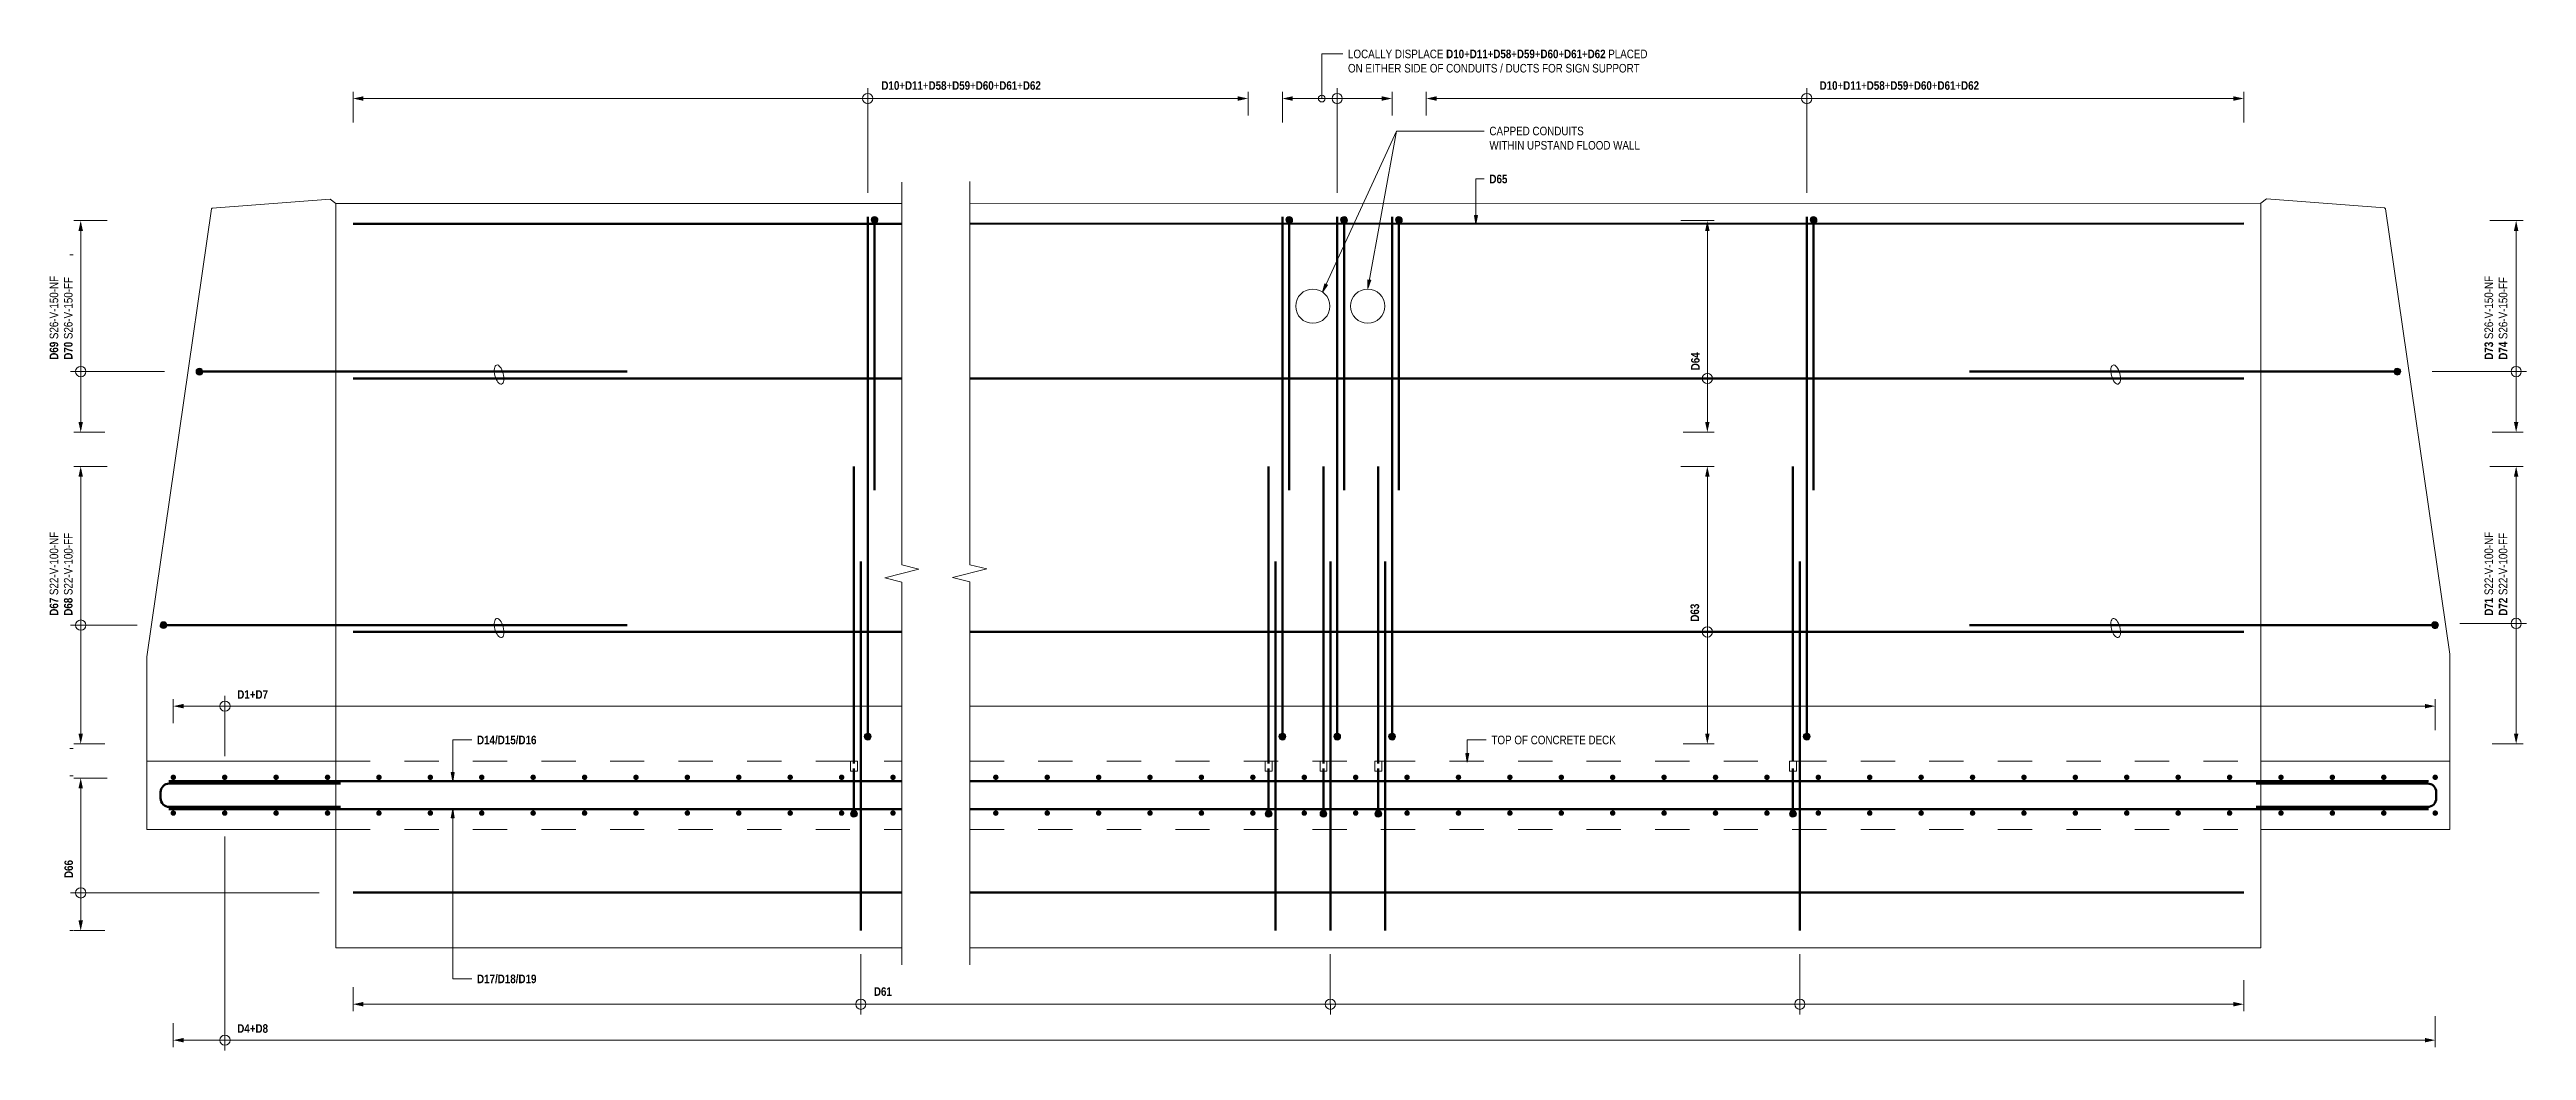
# Model space of a CAD drawing. Header units: metres. Extents: x -3.7 to 3.7, y 2.7 to 12.8.
# Drawn here: x -3.73 to 3.5, y 9.91 to 12.83 of the extents above; entities outside this region: 3.
import ezdxf

# ---------------------------------------------------------------- set-up
doc = ezdxf.new("R2010")
doc.units = ezdxf.units.M
doc.linetypes.add('JacobsCenter', pattern=[0.015, 0.009, -0.0015, 0.003, -0.0015])
doc.linetypes.add('JacobsDash', pattern=[0.0045, 0.003, -0.0015])
for name, color, linetype, lineweight in [('A-ANNO-NOTE', 7, 'Continuous', 9), ('A-DETL', 7, 'Continuous', 13), ('A-DETL-GENF', 7, 'Continuous', 9), ('G-ANNO-TEXT', 7, 'Continuous', 9)]:
    doc.layers.add(name, color=color, linetype=linetype, lineweight=lineweight)
doc.styles.add('Arial Narrow', font='ARIALN.TTF', dxfattribs={"height": 0.025})
doc.styles.add('Arial Narrow_1', font='ARIALN.TTF', dxfattribs={"height": 0.0035})
doc.styles.add('Arial Narrow_2', font='ARIALN.TTF', dxfattribs={"height": 0.005})
doc.styles.add('Arial Narrow_B', font='ARIALNB.TTF', dxfattribs={"height": 0.025})

msp = doc.modelspace()

# ---------------------------------------------------------------- texts
at = {"layer": 'G-ANNO-TEXT', "insert": (3.5178, 2.6613), "char_height": 0.0035, "attachment_point": 1, "style": 'Arial Narrow_1', "bg_fill": 3, "box_fill_scale": 1, "bg_fill_color": 256, "bg_fill_true_color": 13158600, "bg_fill_transparency": 0}
msp.add_mtext('1.', dxfattribs=at)

# ---------------------------------------------------------------- blocks, each defined once
blk = doc.blocks.new('B_Det_Reinf_Bar Section_2D - Reo Dot_Scale 20_Section-1695671-DRG-2873135 - SECTION 5')
at = {"layer": 'A-DETL-GENF'}
blk.add_hatch(color=256, dxfattribs=at).paths.add_polyline_path([(0, -0.01), (0.0026, -0.0097), (0.005, -0.0087), (0.0071, -0.0071), (0.0087, -0.005), (0.0097, -0.0026), (0.01, 0), (0.0097, 0.0026), (0.0087, 0.005), (0.0071, 0.0071), (0.005, 0.0087), (0.0026, 0.0097), (0, 0.01), (-0.0026, 0.0097), (-0.005, 0.0087), (-0.0071, 0.0071), (-0.0087, 0.005), (-0.0097, 0.0026), (-0.01, 0), (-0.0097, -0.0026), (-0.0087, -0.005), (-0.0071, -0.0071), (-0.005, -0.0087), (-0.0026, -0.0097)])
for start, end in [(360, 180), (180, 360)]:
    blk.add_arc((0, 0), 0.01, start, end, dxfattribs=at)
blk = doc.blocks.new('T2DExtentArrowReinf1 - Extent-7527130-DRG-2873135 - SECTION 5')
at = {"layer": 'A-DETL-GENF'}
for p, q in [((0.4406, 0), (0.4406, 0.2447)), ((0, -0.01), (0, 0.0771)), ((0.6175, 0.0704), (0.6175, 0)), ((0.03, 0), (0.5875, 0))]:
    blk.add_line(p, q, dxfattribs=at)
blk = doc.blocks.new('T2DExtentArrowReinf1 - Extent-7526880-DRG-2873135 - SECTION 5')
at = {"layer": 'A-DETL-GENF'}
for p, q in [((1.11, 0), (1.11, 0.2753)), ((0, -0.01), (0, 0.05)), ((0.03, 0), (2.5816, 0)), ((2.6116, 0.0704), (2.6116, 0))]:
    blk.add_line(p, q, dxfattribs=at)
blk = doc.blocks.new('T2DExtentArrowReinf1 - Extent-7527518-DRG-2873135 - SECTION 5')
at = {"layer": 'A-DETL-GENF'}
for p, q in [((0.4632, 0), (0.4632, 0.1647)), ((0, -0.01), (0, 0.0771)), ((0.81, 0.0704), (0.81, 0)), ((0.03, 0), (0.78, 0))]:
    blk.add_line(p, q, dxfattribs=at)
blk = doc.blocks.new('T2DExtentArrowReinf1 - Extent-7527661-DRG-2873135 - SECTION 5')
at = {"layer": 'A-DETL-GENF'}
for p, q in [((0.335, 0), (0.335, 0.696)), ((0, -0.01), (0, 0.0771)), ((0.4452, 0.0704), (0.4452, 0)), ((0.03, 0), (0.4152, 0))]:
    blk.add_line(p, q, dxfattribs=at)
blk = doc.blocks.new('ReinfDot - Dot-6252559-DRG-2873135 - SECTION 5')
at = {"layer": 'A-DETL-GENF'}
blk.add_hatch(color=256, dxfattribs=at).paths.add_polyline_path([(0, 0.008), (-0.0021, 0.0077), (-0.004, 0.0069), (-0.0057, 0.0057), (-0.0069, 0.004), (-0.0077, 0.0021), (-0.008, 0), (-0.0077, -0.0021), (-0.0069, -0.004), (-0.0057, -0.0057), (-0.004, -0.0069), (-0.0021, -0.0077), (0, -0.008), (0.0021, -0.0077), (0.004, -0.0069), (0.0057, -0.0057), (0.0069, -0.004), (0.0077, -0.0021), (0.008, 0), (0.0077, 0.0021), (0.0069, 0.004), (0.0057, 0.0057), (0.004, 0.0069), (0.0021, 0.0077)])
blk = doc.blocks.new('B_Det_Reinf_Bar Section_2D - Reo Dot_Scale 20_Section-1703106-DRG-2873135 - SECTION 5')
at = {"layer": 'A-DETL-GENF'}
blk.add_hatch(color=256, dxfattribs=at).paths.add_polyline_path([(0, 0.01), (-0.0026, 0.0097), (-0.005, 0.0087), (-0.0071, 0.0071), (-0.0087, 0.005), (-0.0097, 0.0026), (-0.01, 0), (-0.0097, -0.0026), (-0.0087, -0.005), (-0.0071, -0.0071), (-0.005, -0.0087), (-0.0026, -0.0097), (0, -0.01), (0.0026, -0.0097), (0.005, -0.0087), (0.0071, -0.0071), (0.0087, -0.005), (0.0097, -0.0026), (0.01, 0), (0.0097, 0.0026), (0.0087, 0.005), (0.0071, 0.0071), (0.005, 0.0087), (0.0026, 0.0097)])
for start, end in [(0, 180), (180, 360)]:
    blk.add_arc((0, 0), 0.01, start, end, dxfattribs=at)
blk = doc.blocks.new('T2DExtentArrowReinf1 - Extent-7527324-DRG-2873135 - SECTION 5')
at = {"layer": 'A-DETL-GENF'}
for p, q in [((0, 0.01), (0, -0.0771)), ((0.03, 0), (0.5875, 0)), ((0.4406, 0), (0.4406, -0.2447)), ((0.6175, -0.0704), (0.6175, 0))]:
    blk.add_line(p, q, dxfattribs=at)
blk = doc.blocks.new('T2DExtentArrowReinf1 - Extent-7527765-DRG-2873135 - SECTION 5')
at = {"layer": 'A-DETL-GENF'}
for p, q in [((0, 0.01), (0, -0.0771)), ((0.03, 0), (0.78, 0)), ((0.4582, 0), (0.4582, -0.1647)), ((0.81, -0.0704), (0.81, 0))]:
    blk.add_line(p, q, dxfattribs=at)
blk = doc.blocks.new('T2DExtentArrowReinf1 - Extent-7526916-DRG-2873135 - SECTION 5')
at = {"layer": 'A-DETL-GENF'}
for p, q in [((0, 0.01), (0, -0.05)), ((0.03, 0), (2.3553, 0)), ((1.11, 0), (1.11, -0.2753)), ((2.3853, -0.0704), (2.3853, 0))]:
    blk.add_line(p, q, dxfattribs=at)
blk = doc.blocks.new('T2DExtentArrowReinf1 - Extent-7526841-DRG-2873135 - SECTION 5')
at = {"layer": 'A-DETL-GENF'}
for p, q in [((0.16, 0), (0.16, 0.2753)), ((0, -0.01), (0, 0.05)), ((0.32, 0.0704), (0.32, 0)), ((0.03, 0), (0.29, 0))]:
    blk.add_line(p, q, dxfattribs=at)
blk = doc.blocks.new('T2DExtentArrowReinf1 - Extent-7528229-DRG-2873135 - SECTION 5')
at = {"layer": 'A-DETL-GENF'}
for p, q in [((0, 0.01), (0, -0.0771)), ((0.03, 0), (0.5875, 0)), ((0.4606, 0), (0.4606, -0.2447)), ((0.6175, -0.0704), (0.6175, 0))]:
    blk.add_line(p, q, dxfattribs=at)
blk = doc.blocks.new('T2DExtentArrowReinf1 - Extent-7528269-DRG-2873135 - SECTION 5')
at = {"layer": 'A-DETL-GENF'}
for p, q in [((0, 0.01), (0, -0.0771)), ((0.03, 0), (0.78, 0)), ((0.4832, 0), (0.4832, -0.1647)), ((0.81, -0.0704), (0.81, 0))]:
    blk.add_line(p, q, dxfattribs=at)
blk = doc.blocks.new('T2DExtentArrowReinf1 - Extent-7535146-DRG-2873135 - SECTION 5')
at = {"layer": 'A-DETL-GENF'}
for p, q in [((1.4816, 0), (1.4816, 0.1463)), ((0, -0.01), (0, 0.05)), ((0.03, 0), (5.4869, 0)), ((5.5169, 0.0704), (5.5169, 0))]:
    blk.add_line(p, q, dxfattribs=at)
blk = doc.blocks.new('T2DExtentArrowReinf1 - Extent-7535150-DRG-2873135 - SECTION 5')
at = {"layer": 'A-DETL-GENF'}
for p, q in [((4.2216, 0), (4.2216, 0.1463)), ((0, -0.01), (0, 0.05)), ((0.03, 0), (5.4869, 0)), ((5.5169, 0.0704), (5.5169, 0))]:
    blk.add_line(p, q, dxfattribs=at)
blk = doc.blocks.new('T2DExtentArrowReinf1 - Extent-7535151-DRG-2873135 - SECTION 5')
at = {"layer": 'A-DETL-GENF'}
for p, q in [((2.8516, 0), (2.8516, 0.1463)), ((0, -0.01), (0, 0.05)), ((0.03, 0), (5.4869, 0)), ((5.5169, 0.0704), (5.5169, 0))]:
    blk.add_line(p, q, dxfattribs=at)
blk = doc.blocks.new('T2DExtentArrowReinf1 - Extent-7535156-DRG-2873135 - SECTION 5')
at = {"layer": 'A-DETL-GENF'}
for p, q in [((0.1508, 0), (0.1508, 0.5948)), ((0, -0.01), (0, 0.05)), ((0.03, 0), (6.57, 0)), ((6.6, 0.0704), (6.6, 0))]:
    blk.add_line(p, q, dxfattribs=at)
blk = doc.blocks.new('T2DExtentArrowReinf1 - Extent-7535157-DRG-2873135 - SECTION 5')
at = {"layer": 'A-DETL-GENF'}
for p, q in [((0, 0.01), (0, -0.05)), ((0.03, 0), (2.1258, 0)), ((0.1508, 0), (0.1508, -0.1463)), ((2.324, 0), (6.57, 0)), ((6.6, -0.0704), (6.6, 0))]:
    blk.add_line(p, q, dxfattribs=at)
blk = doc.blocks.new('CS_DET_BreakLine_ViewScale - Std Break-7535160-DRG-2873135 - SECTION 5')
at = {"layer": 'A-DETL-GENF'}
for p, q in [((1.0676, 0), (-0.05, 0)), ((1.0801, 0.05), (1.0676, 0)), ((1.1051, -0.05), (1.0801, 0.05)), ((1.1176, 0), (1.1051, -0.05)), ((2.2351, 0), (1.1176, 0))]:
    blk.add_line(p, q, dxfattribs=at)
blk = doc.blocks.new('CS_DET_BreakLine_ViewScale - Std Break-7535161-DRG-2873135 - SECTION 5')
at = {"layer": 'A-DETL-GENF'}
for p, q in [((1.0683, 0), (-0.05, 0)), ((1.0808, 0.05), (1.0683, 0)), ((1.1058, -0.05), (1.0808, 0.05)), ((1.1183, 0), (1.1058, -0.05)), ((2.2366, 0), (1.1183, 0))]:
    blk.add_line(p, q, dxfattribs=at)

# ---------------------------------------------------------------- hatches: boundary and pattern name
at = {"layer": 'A-ANNO-NOTE'}
for points in [[(-2.8117, 12.6848), (-2.8117, 12.6978), (-2.8417, 12.6913)], [(-0.26, 12.6848), (-0.23, 12.6913), (-0.26, 12.6978)], [(-0.1, 12.6848), (-0.1, 12.6978), (-0.13, 12.6913)], [(0.16, 12.6848), (0.19, 12.6913), (0.16, 12.6978)], [(0.32, 12.6848), (0.32, 12.6978), (0.29, 12.6913)], [(2.6452, 12.6848), (2.6752, 12.6913), (2.6452, 12.6978)], [(-3.6428, 12.3048), (-3.6298, 12.3048), (-3.6363, 12.3348)], [(1.1166, 12.3048), (1.1101, 12.3348), (1.1036, 12.3048)], [(3.4766, 12.3048), (3.4701, 12.3348), (3.4636, 12.3048)], [(-3.6363, 11.7173), (-3.6298, 11.7473), (-3.6428, 11.7473)], [(1.1101, 11.7173), (1.1166, 11.7473), (1.1036, 11.7473)], [(3.4701, 11.7173), (3.4766, 11.7473), (3.4636, 11.7473)], [(-3.6428, 11.5873), (-3.6298, 11.5873), (-3.6363, 11.6173)], [(1.1166, 11.5873), (1.1101, 11.6173), (1.1036, 11.5873)], [(3.4766, 11.5873), (3.4701, 11.6173), (3.4636, 11.5873)], [(-3.3361, 10.911), (-3.3361, 10.924), (-3.3661, 10.9175)], [(3.2039, 10.911), (3.2339, 10.9175), (3.2039, 10.924)], [(-3.6363, 10.8073), (-3.6298, 10.8373), (-3.6428, 10.8373), (-3.6393, 10.821)], [(1.1101, 10.8073), (1.1166, 10.8373), (1.1036, 10.8373), (1.1071, 10.821)], [(3.4701, 10.8073), (3.4766, 10.8373), (3.4636, 10.8373)], [(-3.6428, 10.6773), (-3.6298, 10.6773), (-3.6363, 10.7073)], [(-3.6363, 10.2621), (-3.6298, 10.2921), (-3.6428, 10.2921)], [(-2.8117, 10.0409), (-2.8117, 10.0539), (-2.8417, 10.0474)], [(2.6452, 10.0409), (2.6752, 10.0474), (2.6452, 10.0539)], [(-3.3361, 9.9359), (-3.3361, 9.9489), (-3.3661, 9.9424)], [(3.2039, 9.9359), (3.2339, 9.9424), (3.2039, 9.9489)]]:
    msp.add_hatch(color=256, dxfattribs=at).paths.add_polyline_path(points)
at = {"layer": 'G-ANNO-TEXT'}
for points in [[(0.4346, 12.3252), (0.439, 12.3502), (0.4302, 12.3502)], [(-0.0127, 12.1262), (0.0017, 12.1471), (-0.0063, 12.1508)], [(0.119, 12.1371), (0.1279, 12.1608), (0.1192, 12.1624)], [(0.4093, 10.7542), (0.4137, 10.7792), (0.4049, 10.7792)], [(-2.5507, 10.6986), (-2.5463, 10.7236), (-2.5551, 10.7236)], [(-2.5507, 10.6163), (-2.5551, 10.5913), (-2.5463, 10.5913)]]:
    msp.add_hatch(color=256, dxfattribs=at).paths.add_polyline_path(points)

# ---------------------------------------------------------------- linework, layer by layer
at = {"layer": 'A-ANNO-NOTE'}
for p, q in [((-1.34, 12.6914), (-1.34, 12.7214)), ((0.03, 12.6914), (0.03, 12.7214)), ((1.4, 12.6914), (1.4, 12.7214)), ((-2.8417, 12.6713), (-2.8417, 12.7113)), ((-2.8117, 12.6913), (-2.8017, 12.6913)), ((-0.26, 12.6913), (-0.27, 12.6913)), ((-0.23, 12.7113), (-0.23, 12.6713)), ((-0.13, 12.6713), (-0.13, 12.7113)), ((-0.1, 12.6913), (-0.09, 12.6913)), ((0.16, 12.6913), (0.15, 12.6913)), ((0.19, 12.7113), (0.19, 12.6713)), ((0.29, 12.7113), (0.29, 12.6713)), ((0.32, 12.6913), (0.33, 12.6913)), ((2.6452, 12.6913), (2.6352, 12.6913)), ((2.6752, 12.6713), (2.6752, 12.7113)), ((-3.6563, 12.3348), (-3.6163, 12.3348)), ((-3.6363, 12.3048), (-3.6363, 12.2948)), ((1.1301, 12.3348), (1.0901, 12.3348)), ((1.1101, 12.3048), (1.1101, 12.2948)), ((3.4901, 12.3348), (3.4501, 12.3348)), ((3.4701, 12.3048), (3.4701, 12.2948)), ((-3.6364, 11.8941), (-3.6664, 11.8941)), ((1.1102, 11.8741), (1.1402, 11.8741)), ((3.4702, 11.8941), (3.5002, 11.8941)), ((-3.6163, 11.7173), (-3.6563, 11.7173)), ((-3.6363, 11.7473), (-3.6363, 11.7573)), ((1.0901, 11.7173), (1.1301, 11.7173)), ((1.1101, 11.7473), (1.1101, 11.7573)), ((3.4501, 11.7173), (3.4901, 11.7173)), ((3.4701, 11.7473), (3.4701, 11.7573)), ((-3.6563, 11.6173), (-3.6163, 11.6173)), ((-3.6363, 11.5873), (-3.6363, 11.5773)), ((1.1301, 11.6173), (1.0901, 11.6173)), ((1.1101, 11.5873), (1.1101, 11.5773)), ((3.4901, 11.6173), (3.4501, 11.6173)), ((3.4701, 11.5873), (3.4701, 11.5773)), ((-3.6364, 11.1541), (-3.6664, 11.1541)), ((1.1102, 11.1341), (1.1402, 11.1341)), ((3.4702, 11.1591), (3.5002, 11.1591)), ((-3.3661, 10.9375), (-3.3661, 10.8975)), ((-3.3361, 10.9175), (-3.3261, 10.9175)), ((-3.2153, 10.9176), (-3.2153, 10.9476)), ((3.2039, 10.9175), (3.1939, 10.9175)), ((3.2339, 10.8975), (3.2339, 10.9375)), ((-3.6363, 10.8373), (-3.6363, 10.8473)), ((1.1101, 10.8373), (1.1101, 10.8473)), ((3.4701, 10.8373), (3.4701, 10.8473)), ((-3.6163, 10.8073), (-3.6563, 10.8073)), ((1.0901, 10.8073), (1.1301, 10.8073)), ((3.4501, 10.8073), (3.4901, 10.8073)), ((-3.6563, 10.7073), (-3.6163, 10.7073)), ((-3.6363, 10.6773), (-3.6363, 10.6673)), ((-3.6364, 10.3723), (-3.6664, 10.3723)), ((-3.6363, 10.2921), (-3.6363, 10.3021)), ((-3.6163, 10.2621), (-3.6563, 10.2621)), ((-2.8417, 10.0274), (-2.8417, 10.0674)), ((-2.8417, 10.0274), (-2.8417, 10.0674)), ((-2.8417, 10.0274), (-2.8417, 10.0674)), ((-2.8117, 10.0474), (-2.8017, 10.0474)), ((-2.8117, 10.0474), (-2.8017, 10.0474)), ((-2.8117, 10.0474), (-2.8017, 10.0474)), ((-1.36, 10.0473), (-1.36, 10.0173)), ((0.01, 10.0473), (0.01, 10.0173)), ((1.38, 10.0473), (1.38, 10.0173)), ((2.6452, 10.0474), (2.6352, 10.0474)), ((2.6452, 10.0474), (2.6352, 10.0474)), ((2.6452, 10.0474), (2.6352, 10.0474)), ((2.6752, 10.0674), (2.6752, 10.0274)), ((2.6752, 10.0674), (2.6752, 10.0274)), ((2.6752, 10.0674), (2.6752, 10.0274)), ((-3.3661, 9.9224), (-3.3661, 9.9624)), ((-3.3361, 9.9424), (-3.3261, 9.9424)), ((-3.2153, 9.9423), (-3.2153, 9.9123)), ((3.2039, 9.9424), (3.1939, 9.9424)), ((3.2339, 9.9624), (3.2339, 9.9224))]:
    msp.add_line(p, q, dxfattribs=at)
for centre in [(-1.34, 12.6913), (-1.34, 12.6913), (0.03, 12.6913), (0.03, 12.6913), (1.4, 12.6913), (1.4, 12.6913), (-3.6363, 11.8941), (-3.6363, 11.8941), (1.1101, 11.8741), (1.1101, 11.8741), (3.4701, 11.8941), (3.4701, 11.8941), (-3.6363, 11.1541), (-3.6363, 11.1541), (1.1101, 11.1341), (1.1101, 11.1341), (3.4701, 11.1591), (3.4701, 11.1591), (-3.2153, 10.9175), (-3.2153, 10.9175), (-3.6363, 10.3723), (-3.6363, 10.3723), (-1.36, 10.0474), (-1.36, 10.0474), (0.01, 10.0474), (0.01, 10.0474), (1.38, 10.0474), (1.38, 10.0474), (-3.2153, 9.9424), (-3.2153, 9.9424)]:
    msp.add_circle(centre, 0.015, dxfattribs=at)
at = {"layer": 'A-DETL', "lineweight": 18}
for p, q in [((-3.2543, 12.3692), (-3.4431, 11.0612)), ((-3.2523, 12.3711), (-3.2543, 12.3692)), ((-3.2523, 12.3711), (-2.9083, 12.3974)), ((-2.9083, 12.3974), (-2.8917, 12.3848)), ((-1.2403, 12.385), (-2.8917, 12.3848)), ((-2.8917, 12.3848), (-2.8917, 10.7573)), ((2.7252, 12.3857), (-1.0422, 12.3851)), ((2.7418, 12.3984), (2.7252, 12.3857)), ((2.7252, 12.3857), (2.7252, 10.7573)), ((3.0858, 12.3721), (2.7418, 12.3984)), ((3.0858, 12.3721), (3.0891, 12.3691)), ((3.0891, 12.3691), (3.2767, 11.0697)), ((-3.4431, 11.0612), (-3.4431, 10.5573)), ((3.2767, 11.0697), (3.2767, 10.5573)), ((-3.4431, 10.7573), (-2.8917, 10.7573)), ((-2.8917, 10.7573), (-2.8917, 10.2121)), ((2.7252, 10.7573), (2.7252, 10.2121)), ((2.7252, 10.7573), (3.2767, 10.7573)), ((-3.4431, 10.5573), (-2.8917, 10.5573)), ((2.7252, 10.5573), (3.2767, 10.5573)), ((-2.8917, 10.2121), (-1.2403, 10.2121)), ((-1.0422, 10.2121), (2.7252, 10.2121))]:
    msp.add_line(p, q, dxfattribs=at)
at = {"layer": 'A-DETL', "lineweight": 50}
for p, q in [((-1.2403, 12.3254), (-2.8417, 12.3251)), ((-1.34, 12.3464), (-1.34, 10.8386)), ((-1.32, 12.3368), (-1.32, 11.5476)), ((2.6752, 12.3261), (-1.0422, 12.3254)), ((-0.13, 12.3464), (-0.13, 10.8386)), ((-0.11, 12.3368), (-0.11, 11.5476)), ((0.03, 12.3464), (0.03, 10.8386)), ((0.05, 12.3368), (0.05, 11.5476)), ((0.19, 12.3464), (0.19, 10.8386)), ((0.21, 12.3368), (0.21, 11.5476)), ((1.4, 12.3464), (1.4, 10.8386)), ((1.42, 12.3368), (1.42, 11.5476)), ((-3.2898, 11.8941), (-2.0417, 11.8941)), ((-1.2403, 11.8741), (-2.8417, 11.8741)), ((2.6752, 11.8741), (-1.0422, 11.8741)), ((3.1233, 11.8941), (1.8752, 11.8941)), ((-1.38, 11.6173), (-1.38, 10.7498)), ((-0.17, 11.6173), (-0.17, 10.7498)), ((-0.01, 11.6173), (-0.01, 10.7498)), ((0.15, 11.6173), (0.15, 10.7498)), ((1.36, 11.6173), (1.36, 10.7573)), ((-1.36, 11.3399), (-1.36, 10.2621)), ((-0.15, 11.3399), (-0.15, 10.2621)), ((0.01, 11.3399), (0.01, 10.2621)), ((0.17, 11.3399), (0.17, 10.2621)), ((1.38, 11.3399), (1.38, 10.2621)), ((-3.3948, 11.1541), (-2.0417, 11.1541)), ((-1.2403, 11.1341), (-2.8417, 11.1341)), ((2.6752, 11.1341), (-1.0422, 11.1341)), ((3.2333, 11.1541), (1.8752, 11.1541)), ((-3.3789, 10.6986), (-1.2403, 10.6986)), ((-1.38, 10.7355), (-1.38, 10.6036)), ((-1.0422, 10.6986), (3.2139, 10.6986)), ((-0.17, 10.7355), (-0.17, 10.6036)), ((-0.01, 10.7355), (-0.01, 10.6036)), ((0.15, 10.7355), (0.15, 10.6036)), ((1.36, 10.7355), (1.36, 10.6036)), ((-3.4031, 10.6672), (-3.4031, 10.6487)), ((-3.3781, 10.6917), (-2.8781, 10.6917)), ((3.2117, 10.6917), (2.7117, 10.6917)), ((3.2367, 10.6662), (3.2367, 10.6487)), ((-3.3789, 10.6163), (-1.2403, 10.6163)), ((-3.3781, 10.6232), (-2.8781, 10.6232)), ((-1.0422, 10.6163), (3.2139, 10.6163)), ((3.2117, 10.6232), (2.7117, 10.6232)), ((-2.8417, 10.3737), (-1.2403, 10.3737)), ((-1.0422, 10.3737), (2.6754, 10.3737))]:
    msp.add_line(p, q, dxfattribs=at)
at = {"layer": 'A-DETL', "color": 7, "lineweight": 9, "true_color": 0xffffff}
for p, q in [((-3.6583, 12.2348), (-3.6683, 12.2348)), ((-3.6583, 11.3641), (-3.6683, 11.3641)), ((-3.6583, 10.7941), (-3.6683, 10.7941)), ((-3.6583, 10.7141), (-3.6683, 10.7141)), ((-3.6583, 10.2621), (-3.6683, 10.2621))]:
    msp.add_line(p, q, dxfattribs=at)
at = {"layer": 'A-DETL', "linetype": 'JacobsDash', "lineweight": 18}
for p, q in [((-2.8917, 10.7573), (-1.2403, 10.7573)), ((-1.0422, 10.7573), (2.7252, 10.7573)), ((-2.8917, 10.5573), (-1.2403, 10.5573)), ((-1.0422, 10.5573), (2.7252, 10.5573))]:
    msp.add_line(p, q, dxfattribs=at)
at = {"layer": 'A-DETL', "linetype": 'JacobsCenter', "lineweight": 18}
for p, q in [((-1.39, 10.7573), (-1.37, 10.7573)), ((-1.39, 10.7273), (-1.39, 10.7573)), ((-1.37, 10.7273), (-1.39, 10.7273)), ((-1.37, 10.7573), (-1.37, 10.7273)), ((-0.18, 10.7573), (-0.16, 10.7573)), ((-0.18, 10.7273), (-0.18, 10.7573)), ((-0.16, 10.7273), (-0.18, 10.7273)), ((-0.16, 10.7573), (-0.16, 10.7273)), ((-0.02, 10.7573), (0, 10.7573)), ((-0.02, 10.7273), (-0.02, 10.7573)), ((0, 10.7273), (-0.02, 10.7273)), ((0, 10.7573), (0, 10.7273)), ((0.14, 10.7573), (0.16, 10.7573)), ((0.14, 10.7273), (0.14, 10.7573)), ((0.16, 10.7273), (0.14, 10.7273)), ((0.16, 10.7573), (0.16, 10.7273)), ((1.35, 10.7573), (1.37, 10.7573)), ((1.35, 10.7273), (1.35, 10.7573)), ((1.37, 10.7273), (1.35, 10.7273)), ((1.37, 10.7573), (1.37, 10.7273))]:
    msp.add_line(p, q, dxfattribs=at)
at = {"layer": 'A-DETL', "lineweight": 18}
for centre in [(-0.041, 12.0851), (0.119, 12.0851)]:
    msp.add_circle(centre, 0.05, dxfattribs=at)
at = {"layer": 'A-DETL', "lineweight": 50}
for centre, start, end in [((-3.3781, 10.6667), 90, 181.14771), ((-3.3781, 10.6482), 178.85229, 270), ((3.2117, 10.6667), 358.85229, 90), ((3.2117, 10.6482), 270, 1.14771)]:
    msp.add_arc(centre, 0.025, start, end, dxfattribs=at)
at = {"layer": 'A-DETL'}
for centre in [(-2.4155, 11.8856), (2.3014, 11.8856), (-2.4155, 11.1456), (2.3014, 11.1456)]:
    msp.add_ellipse(centre, major_axis=(-0.0074, 0.0278), ratio=0.434783, dxfattribs=at)
at = {"layer": 'G-ANNO-TEXT'}
for p, q in [((-0.0149, 12.8215), (0.0465, 12.8215)), ((-0.0149, 12.6913), (-0.0149, 12.8215)), ((-0.0127, 12.1262), (0.2034, 12.5965)), ((0.119, 12.1371), (0.2034, 12.5965)), ((0.2034, 12.5965), (0.4592, 12.5965)), ((0.2034, 12.5965), (0.4592, 12.5965)), ((0.4346, 12.4565), (0.4592, 12.4565)), ((0.4346, 12.3252), (0.4346, 12.4565)), ((0.439, 12.3502), (0.4302, 12.3502)), ((0.4302, 12.3502), (0.4346, 12.3252)), ((0.4346, 12.3252), (0.439, 12.3502)), ((-0.0063, 12.1508), (-0.0127, 12.1262)), ((-0.0127, 12.1262), (0.0017, 12.1471)), ((0.0017, 12.1471), (-0.0063, 12.1508)), ((0.1192, 12.1624), (0.119, 12.1371)), ((0.119, 12.1371), (0.1279, 12.1608)), ((0.1279, 12.1608), (0.1192, 12.1624)), ((-2.5507, 10.8188), (-2.4949, 10.8188)), ((-2.5507, 10.6986), (-2.5507, 10.8188)), ((0.4137, 10.7792), (0.4049, 10.7792)), ((0.4049, 10.7792), (0.4093, 10.7542)), ((0.4093, 10.8188), (0.4651, 10.8188)), ((0.4093, 10.7542), (0.4093, 10.8188)), ((0.4093, 10.7542), (0.4137, 10.7792)), ((-2.5463, 10.7236), (-2.5551, 10.7236)), ((-2.5551, 10.7236), (-2.5507, 10.6986)), ((-2.5507, 10.6986), (-2.5463, 10.7236)), ((-2.5507, 10.6163), (-2.5551, 10.5913)), ((-2.5551, 10.5913), (-2.5463, 10.5913)), ((-2.5463, 10.5913), (-2.5507, 10.6163)), ((-2.5507, 10.6163), (-2.5507, 10.1213)), ((-2.5507, 10.1213), (-2.4949, 10.1213))]:
    msp.add_line(p, q, dxfattribs=at)
msp.add_circle((-0.0149, 12.6913), 0.01, dxfattribs=at)

# ---------------------------------------------------------------- block references
at = {"layer": 'A-DETL-GENF'}
for name, p, rotation in [('T2DExtentArrowReinf1 - Extent-7526880-DRG-2873135 - SECTION 5', (-0.23, 12.6913), 180), ('T2DExtentArrowReinf1 - Extent-7526841-DRG-2873135 - SECTION 5', (0.19, 12.6913), 180), ('CS_DET_BreakLine_ViewScale - Std Break-7535160-DRG-2873135 - SECTION 5', (-1.2403, 10.2121), 89.99999999999991), ('CS_DET_BreakLine_ViewScale - Std Break-7535161-DRG-2873135 - SECTION 5', (-1.0422, 12.3987), 269.9999999999999), ('T2DExtentArrowReinf1 - Extent-7527130-DRG-2873135 - SECTION 5', (-3.6363, 12.3348), 270.0000000000076), ('B_Det_Reinf_Bar Section_2D - Reo Dot_Scale 20_Section-1695671-DRG-2873135 - SECTION 5', (-1.32, 12.3368), 359.0000000000005), ('B_Det_Reinf_Bar Section_2D - Reo Dot_Scale 20_Section-1695671-DRG-2873135 - SECTION 5', (-0.11, 12.3368), 359.0000000000005), ('B_Det_Reinf_Bar Section_2D - Reo Dot_Scale 20_Section-1695671-DRG-2873135 - SECTION 5', (0.05, 12.3368), 359.0000000000005), ('B_Det_Reinf_Bar Section_2D - Reo Dot_Scale 20_Section-1695671-DRG-2873135 - SECTION 5', (0.21, 12.3368), 359.0000000000005), ('T2DExtentArrowReinf1 - Extent-7528229-DRG-2873135 - SECTION 5', (1.1101, 12.3348), 269.9999999999922), ('B_Det_Reinf_Bar Section_2D - Reo Dot_Scale 20_Section-1695671-DRG-2873135 - SECTION 5', (1.42, 12.3368), 359.0000000000005), ('T2DExtentArrowReinf1 - Extent-7527324-DRG-2873135 - SECTION 5', (3.4701, 12.3348), 269.9999999999922), ('B_Det_Reinf_Bar Section_2D - Reo Dot_Scale 20_Section-1695671-DRG-2873135 - SECTION 5', (-3.2898, 11.8941), 359.0000000000005), ('B_Det_Reinf_Bar Section_2D - Reo Dot_Scale 20_Section-1703106-DRG-2873135 - SECTION 5', (3.1233, 11.8941), 180.9999999999995), ('T2DExtentArrowReinf1 - Extent-7527518-DRG-2873135 - SECTION 5', (-3.6363, 11.6173), 270.0000000000076), ('T2DExtentArrowReinf1 - Extent-7528269-DRG-2873135 - SECTION 5', (1.1101, 11.6173), 269.9999999999922), ('T2DExtentArrowReinf1 - Extent-7527765-DRG-2873135 - SECTION 5', (3.4701, 11.6173), 269.9999999999922), ('B_Det_Reinf_Bar Section_2D - Reo Dot_Scale 20_Section-1695671-DRG-2873135 - SECTION 5', (-3.3948, 11.1541), 359.0000000000005), ('B_Det_Reinf_Bar Section_2D - Reo Dot_Scale 20_Section-1703106-DRG-2873135 - SECTION 5', (3.2333, 11.1541), 180.9999999999995), ('T2DExtentArrowReinf1 - Extent-7527661-DRG-2873135 - SECTION 5', (-3.6363, 10.7073), 270.0000000000076), ('ReinfDot - Dot-6252559-DRG-2873135 - SECTION 5', (-3.3661, 10.7098), 180), ('ReinfDot - Dot-6252559-DRG-2873135 - SECTION 5', (-3.2161, 10.7098), 180), ('ReinfDot - Dot-6252559-DRG-2873135 - SECTION 5', (-3.0661, 10.7098), 180), ('ReinfDot - Dot-6252559-DRG-2873135 - SECTION 5', (-2.9161, 10.7098), 180), ('ReinfDot - Dot-6252559-DRG-2873135 - SECTION 5', (-2.7661, 10.7098), 180), ('ReinfDot - Dot-6252559-DRG-2873135 - SECTION 5', (-2.6161, 10.7098), 180), ('ReinfDot - Dot-6252559-DRG-2873135 - SECTION 5', (-2.4661, 10.7098), 180), ('ReinfDot - Dot-6252559-DRG-2873135 - SECTION 5', (-2.3161, 10.7098), 180), ('ReinfDot - Dot-6252559-DRG-2873135 - SECTION 5', (-2.1661, 10.7098), 180), ('ReinfDot - Dot-6252559-DRG-2873135 - SECTION 5', (-2.0161, 10.7098), 180), ('ReinfDot - Dot-6252559-DRG-2873135 - SECTION 5', (-1.8661, 10.7098), 180), ('ReinfDot - Dot-6252559-DRG-2873135 - SECTION 5', (-1.7161, 10.7098), 180), ('ReinfDot - Dot-6252559-DRG-2873135 - SECTION 5', (-1.5661, 10.7098), 180), ('ReinfDot - Dot-6252559-DRG-2873135 - SECTION 5', (-1.4161, 10.7098), 180), ('ReinfDot - Dot-6252559-DRG-2873135 - SECTION 5', (-1.2661, 10.7098), 180), ('ReinfDot - Dot-6252559-DRG-2873135 - SECTION 5', (-0.9661, 10.7098), 180), ('ReinfDot - Dot-6252559-DRG-2873135 - SECTION 5', (-0.8161, 10.7098), 180), ('ReinfDot - Dot-6252559-DRG-2873135 - SECTION 5', (-0.6661, 10.7098), 180), ('ReinfDot - Dot-6252559-DRG-2873135 - SECTION 5', (-0.5161, 10.7098), 180), ('ReinfDot - Dot-6252559-DRG-2873135 - SECTION 5', (-0.3661, 10.7098), 180), ('ReinfDot - Dot-6252559-DRG-2873135 - SECTION 5', (-0.2161, 10.7098), 180), ('ReinfDot - Dot-6252559-DRG-2873135 - SECTION 5', (-0.0661, 10.7098), 180), ('ReinfDot - Dot-6252559-DRG-2873135 - SECTION 5', (0.0839, 10.7098), 180), ('ReinfDot - Dot-6252559-DRG-2873135 - SECTION 5', (0.2339, 10.7098), 180), ('ReinfDot - Dot-6252559-DRG-2873135 - SECTION 5', (0.3839, 10.7098), 180), ('ReinfDot - Dot-6252559-DRG-2873135 - SECTION 5', (0.5339, 10.7098), 180), ('ReinfDot - Dot-6252559-DRG-2873135 - SECTION 5', (0.6839, 10.7098), 180), ('ReinfDot - Dot-6252559-DRG-2873135 - SECTION 5', (0.8339, 10.7098), 180), ('ReinfDot - Dot-6252559-DRG-2873135 - SECTION 5', (0.9839, 10.7098), 180), ('ReinfDot - Dot-6252559-DRG-2873135 - SECTION 5', (1.1339, 10.7098), 180), ('ReinfDot - Dot-6252559-DRG-2873135 - SECTION 5', (1.2839, 10.7098), 180), ('ReinfDot - Dot-6252559-DRG-2873135 - SECTION 5', (1.4339, 10.7098), 180), ('ReinfDot - Dot-6252559-DRG-2873135 - SECTION 5', (1.5839, 10.7098), 180), ('ReinfDot - Dot-6252559-DRG-2873135 - SECTION 5', (1.7339, 10.7098), 180), ('ReinfDot - Dot-6252559-DRG-2873135 - SECTION 5', (1.8839, 10.7098), 180), ('ReinfDot - Dot-6252559-DRG-2873135 - SECTION 5', (2.0339, 10.7098), 180), ('ReinfDot - Dot-6252559-DRG-2873135 - SECTION 5', (2.1839, 10.7098), 180), ('ReinfDot - Dot-6252559-DRG-2873135 - SECTION 5', (2.3339, 10.7098), 180), ('ReinfDot - Dot-6252559-DRG-2873135 - SECTION 5', (2.4839, 10.7098), 180), ('ReinfDot - Dot-6252559-DRG-2873135 - SECTION 5', (2.6339, 10.7098), 180), ('ReinfDot - Dot-6252559-DRG-2873135 - SECTION 5', (2.7839, 10.7098), 180), ('ReinfDot - Dot-6252559-DRG-2873135 - SECTION 5', (2.9339, 10.7098), 180), ('ReinfDot - Dot-6252559-DRG-2873135 - SECTION 5', (3.0839, 10.7098), 180), ('ReinfDot - Dot-6252559-DRG-2873135 - SECTION 5', (3.2339, 10.7098), 180), ('ReinfDot - Dot-6252559-DRG-2873135 - SECTION 5', (-3.3661, 10.6053), 180), ('ReinfDot - Dot-6252559-DRG-2873135 - SECTION 5', (-3.2161, 10.6053), 180), ('ReinfDot - Dot-6252559-DRG-2873135 - SECTION 5', (-3.0661, 10.6053), 180), ('ReinfDot - Dot-6252559-DRG-2873135 - SECTION 5', (-2.9161, 10.6053), 180), ('ReinfDot - Dot-6252559-DRG-2873135 - SECTION 5', (-2.7661, 10.6053), 180), ('ReinfDot - Dot-6252559-DRG-2873135 - SECTION 5', (-2.6161, 10.6053), 180), ('ReinfDot - Dot-6252559-DRG-2873135 - SECTION 5', (-2.4661, 10.6053), 180), ('ReinfDot - Dot-6252559-DRG-2873135 - SECTION 5', (-2.3161, 10.6053), 180), ('ReinfDot - Dot-6252559-DRG-2873135 - SECTION 5', (-2.1661, 10.6053), 180), ('ReinfDot - Dot-6252559-DRG-2873135 - SECTION 5', (-2.0161, 10.6053), 180), ('ReinfDot - Dot-6252559-DRG-2873135 - SECTION 5', (-1.8661, 10.6053), 180), ('ReinfDot - Dot-6252559-DRG-2873135 - SECTION 5', (-1.7161, 10.6053), 180), ('ReinfDot - Dot-6252559-DRG-2873135 - SECTION 5', (-1.5661, 10.6053), 180), ('ReinfDot - Dot-6252559-DRG-2873135 - SECTION 5', (-1.4161, 10.6053), 180), ('ReinfDot - Dot-6252559-DRG-2873135 - SECTION 5', (-1.2661, 10.6053), 180), ('ReinfDot - Dot-6252559-DRG-2873135 - SECTION 5', (-0.9661, 10.6053), 180), ('ReinfDot - Dot-6252559-DRG-2873135 - SECTION 5', (-0.8161, 10.6053), 180), ('ReinfDot - Dot-6252559-DRG-2873135 - SECTION 5', (-0.6661, 10.6053), 180), ('ReinfDot - Dot-6252559-DRG-2873135 - SECTION 5', (-0.5161, 10.6053), 180), ('ReinfDot - Dot-6252559-DRG-2873135 - SECTION 5', (-0.3661, 10.6053), 180), ('ReinfDot - Dot-6252559-DRG-2873135 - SECTION 5', (-0.2161, 10.6053), 180), ('ReinfDot - Dot-6252559-DRG-2873135 - SECTION 5', (-0.0661, 10.6053), 180), ('ReinfDot - Dot-6252559-DRG-2873135 - SECTION 5', (0.0839, 10.6053), 180), ('ReinfDot - Dot-6252559-DRG-2873135 - SECTION 5', (0.2339, 10.6053), 180), ('ReinfDot - Dot-6252559-DRG-2873135 - SECTION 5', (0.3839, 10.6053), 180), ('ReinfDot - Dot-6252559-DRG-2873135 - SECTION 5', (0.5339, 10.6053), 180), ('ReinfDot - Dot-6252559-DRG-2873135 - SECTION 5', (0.6839, 10.6053), 180), ('ReinfDot - Dot-6252559-DRG-2873135 - SECTION 5', (0.8339, 10.6053), 180), ('ReinfDot - Dot-6252559-DRG-2873135 - SECTION 5', (0.9839, 10.6053), 180), ('ReinfDot - Dot-6252559-DRG-2873135 - SECTION 5', (1.1339, 10.6053), 180), ('ReinfDot - Dot-6252559-DRG-2873135 - SECTION 5', (1.2839, 10.6053), 180), ('ReinfDot - Dot-6252559-DRG-2873135 - SECTION 5', (1.4339, 10.6053), 180), ('ReinfDot - Dot-6252559-DRG-2873135 - SECTION 5', (1.5839, 10.6053), 180), ('ReinfDot - Dot-6252559-DRG-2873135 - SECTION 5', (1.7339, 10.6053), 180), ('ReinfDot - Dot-6252559-DRG-2873135 - SECTION 5', (1.8839, 10.6053), 180), ('ReinfDot - Dot-6252559-DRG-2873135 - SECTION 5', (2.0339, 10.6053), 180), ('ReinfDot - Dot-6252559-DRG-2873135 - SECTION 5', (2.1839, 10.6053), 180), ('ReinfDot - Dot-6252559-DRG-2873135 - SECTION 5', (2.3339, 10.6053), 180), ('ReinfDot - Dot-6252559-DRG-2873135 - SECTION 5', (2.4839, 10.6053), 180), ('ReinfDot - Dot-6252559-DRG-2873135 - SECTION 5', (2.6339, 10.6053), 180), ('ReinfDot - Dot-6252559-DRG-2873135 - SECTION 5', (2.7839, 10.6053), 180), ('ReinfDot - Dot-6252559-DRG-2873135 - SECTION 5', (2.9339, 10.6053), 180), ('ReinfDot - Dot-6252559-DRG-2873135 - SECTION 5', (3.0839, 10.6053), 180), ('ReinfDot - Dot-6252559-DRG-2873135 - SECTION 5', (3.2339, 10.6053), 180)]:
    msp.add_blockref(name, p, dxfattribs=dict(at, rotation=rotation))
for name, p in [('T2DExtentArrowReinf1 - Extent-7526916-DRG-2873135 - SECTION 5', (0.29, 12.6913)), ('T2DExtentArrowReinf1 - Extent-7535157-DRG-2873135 - SECTION 5', (-3.3661, 10.9175)), ('B_Det_Reinf_Bar Section_2D - Reo Dot_Scale 20_Section-1695671-DRG-2873135 - SECTION 5', (-1.34, 10.8286)), ('B_Det_Reinf_Bar Section_2D - Reo Dot_Scale 20_Section-1695671-DRG-2873135 - SECTION 5', (-0.13, 10.8286)), ('B_Det_Reinf_Bar Section_2D - Reo Dot_Scale 20_Section-1695671-DRG-2873135 - SECTION 5', (0.03, 10.8286)), ('B_Det_Reinf_Bar Section_2D - Reo Dot_Scale 20_Section-1695671-DRG-2873135 - SECTION 5', (0.19, 10.8286)), ('B_Det_Reinf_Bar Section_2D - Reo Dot_Scale 20_Section-1695671-DRG-2873135 - SECTION 5', (1.4, 10.8286)), ('B_Det_Reinf_Bar Section_2D - Reo Dot_Scale 20_Section-1695671-DRG-2873135 - SECTION 5', (-1.38, 10.6036)), ('B_Det_Reinf_Bar Section_2D - Reo Dot_Scale 20_Section-1695671-DRG-2873135 - SECTION 5', (-0.17, 10.6036)), ('B_Det_Reinf_Bar Section_2D - Reo Dot_Scale 20_Section-1695671-DRG-2873135 - SECTION 5', (-0.01, 10.6036)), ('B_Det_Reinf_Bar Section_2D - Reo Dot_Scale 20_Section-1695671-DRG-2873135 - SECTION 5', (0.15, 10.6036)), ('B_Det_Reinf_Bar Section_2D - Reo Dot_Scale 20_Section-1695671-DRG-2873135 - SECTION 5', (1.36, 10.6036)), ('T2DExtentArrowReinf1 - Extent-7535156-DRG-2873135 - SECTION 5', (-3.3661, 9.9424)), ('T2DExtentArrowReinf1 - Extent-7535146-DRG-2873135 - SECTION 5', (-2.8417, 10.0474)), ('T2DExtentArrowReinf1 - Extent-7535150-DRG-2873135 - SECTION 5', (-2.8417, 10.0474)), ('T2DExtentArrowReinf1 - Extent-7535151-DRG-2873135 - SECTION 5', (-2.8417, 10.0474))]:
    msp.add_blockref(name, p, dxfattribs=at)

msp.set_redraw_order([(e.dxf.handle, doc.entitydb.next_handle()) for e in msp.query("TEXT MTEXT ATTDEF DIMENSION ARC_DIMENSION")])  # texts and dimensions are drawn at this point

# ---------------------------------------------------------------- next in the draw order: texts
at = {"layer": 'G-ANNO-TEXT', "char_height": 0.025, "attachment_point": 1, "bg_fill": 3, "box_fill_scale": 1, "bg_fill_color": 256, "bg_fill_transparency": 0}
for s, insert, style in [('LOCALLY DISPLACE ', (0.0615, 12.834), 'Arial Narrow'), ('D10', (-1.3, 12.7418), 'Arial Narrow_B'), ('D10', (1.4375, 12.7418), 'Arial Narrow_B'), ('CAPPED CONDUITS', (0.4742, 12.609), 'Arial Narrow'), ('D65', (0.4742, 12.469), 'Arial Narrow_B'), ('D1+D7', (-3.1796, 10.9641), 'Arial Narrow_B'), ('D14/D15/D16', (-2.4799, 10.8313), 'Arial Narrow_B'), ('TOP OF CONCRETE DECK', (0.4801, 10.8313), 'Arial Narrow'), ('D17/D18/D19', (-2.4799, 10.1338), 'Arial Narrow_B'), ('D61', (-1.3219, 10.0968), 'Arial Narrow_B'), ('D4+D8', (-3.1796, 9.989), 'Arial Narrow_B')]:
    msp.add_mtext(s, dxfattribs=dict(at, insert=insert, style=style))
at = {"layer": 'G-ANNO-TEXT', "char_height": 0.025, "attachment_point": 1, "rotation": 90, "style": 'Arial Narrow_B', "bg_fill": 3, "box_fill_scale": 1, "bg_fill_color": 256, "bg_fill_transparency": 0}
for s, insert in [('D69', (-3.7269, 11.9287)), ('D64', (1.0625, 11.898)), ('D73', (3.3778, 11.9287)), ('D67', (-3.7269, 11.1815)), ('D63', (1.061, 11.1641)), ('D71', (3.3778, 11.1815)), ('D66', (-3.6839, 10.4158))]:
    msp.add_mtext(s, dxfattribs=dict(at, insert=insert))
at = {"layer": 'G-ANNO-TEXT', "insert": (3.5258, 2.6613), "char_height": 0.0035, "attachment_point": 1, "style": 'Arial Narrow_1', "bg_fill": 3, "box_fill_scale": 1, "bg_fill_color": 256, "bg_fill_true_color": 13158600, "bg_fill_transparency": 0}
msp.add_mtext('FOR GENERAL NOTES, REFER TO SHEET No. 2873005 TO 2873010.', dxfattribs=at)

# ---------------------------------------------------------------- next in the draw order: texts
at = {"layer": 'G-ANNO-TEXT', "char_height": 0.025, "attachment_point": 1, "bg_fill": 3, "box_fill_scale": 1, "bg_fill_color": 256, "bg_fill_transparency": 0}
for s, insert, style in [('D10', (0.3479, 12.834), 'Arial Narrow_B'), ('+', (-1.2477, 12.7418), 'Arial Narrow'), ('+', (1.4898, 12.7418), 'Arial Narrow'), ('WITHIN UPSTAND FLOOD WALL', (0.4742, 12.5673), 'Arial Narrow')]:
    msp.add_mtext(s, dxfattribs=dict(at, insert=insert, style=style))
at = {"layer": 'G-ANNO-TEXT', "char_height": 0.025, "attachment_point": 1, "rotation": 90, "style": 'Arial Narrow', "bg_fill": 3, "box_fill_scale": 1, "bg_fill_color": 256, "bg_fill_transparency": 0}
for s, insert in [(' S26-V-150-NF', (-3.7269, 11.9809)), (' S26-V-150-NF', (3.3778, 11.9809)), (' S22-V-100-NF', (-3.7269, 11.2338)), (' S22-V-100-NF', (3.3778, 11.2338))]:
    msp.add_mtext(s, dxfattribs=dict(at, insert=insert))
at = {"layer": 'G-ANNO-TEXT', "insert": (3.5178, 2.6725), "char_height": 0.005, "attachment_point": 1, "style": 'Arial Narrow_2', "bg_fill": 3, "box_fill_scale": 1, "bg_fill_color": 256, "bg_fill_true_color": 13158600, "bg_fill_transparency": 0}
msp.add_mtext('NOTES', dxfattribs=at)

# ---------------------------------------------------------------- next in the draw order: texts
at = {"layer": 'G-ANNO-TEXT', "char_height": 0.025, "attachment_point": 1, "bg_fill": 3, "box_fill_scale": 1, "bg_fill_color": 256, "bg_fill_transparency": 0}
for s, insert, style in [('+', (0.4002, 12.834), 'Arial Narrow'), ('D11', (-1.2312, 12.7418), 'Arial Narrow_B'), ('D11', (1.5063, 12.7418), 'Arial Narrow_B')]:
    msp.add_mtext(s, dxfattribs=dict(at, insert=insert, style=style))
at = {"layer": 'G-ANNO-TEXT', "char_height": 0.025, "attachment_point": 1, "rotation": 90, "style": 'Arial Narrow_B', "bg_fill": 3, "box_fill_scale": 1, "bg_fill_color": 256, "bg_fill_transparency": 0}
for s, insert in [('D70', (-3.6852, 11.9287)), ('D74', (3.4195, 11.9287)), ('D68 ', (-3.6852, 11.1815)), ('D72 ', (3.4195, 11.1815))]:
    msp.add_mtext(s, dxfattribs=dict(at, insert=insert))

# ---------------------------------------------------------------- next in the draw order: texts
at = {"layer": 'G-ANNO-TEXT', "char_height": 0.025, "attachment_point": 1, "bg_fill": 3, "box_fill_scale": 1, "bg_fill_color": 256, "bg_fill_transparency": 0}
for s, insert, style in [('D11', (0.4167, 12.834), 'Arial Narrow_B'), ('+', (-1.1789, 12.7418), 'Arial Narrow'), ('+', (1.5585, 12.7418), 'Arial Narrow')]:
    msp.add_mtext(s, dxfattribs=dict(at, insert=insert, style=style))
at = {"layer": 'G-ANNO-TEXT', "char_height": 0.025, "attachment_point": 1, "rotation": 90, "style": 'Arial Narrow', "bg_fill": 3, "box_fill_scale": 1, "bg_fill_color": 256, "bg_fill_transparency": 0}
for s, insert in [(' S26-V-150-FF', (-3.6852, 11.9809)), (' S26-V-150-FF', (3.4195, 11.9809)), ('S22-V-100-FF', (-3.6852, 11.2417)), ('S22-V-100-FF', (3.4195, 11.2417))]:
    msp.add_mtext(s, dxfattribs=dict(at, insert=insert))

# ---------------------------------------------------------------- next in the draw order: texts
at = {"layer": 'G-ANNO-TEXT', "char_height": 0.025, "attachment_point": 1, "bg_fill": 3, "box_fill_scale": 1, "bg_fill_color": 256, "bg_fill_transparency": 0}
for s, insert, style in [('+', (0.469, 12.834), 'Arial Narrow'), ('D58', (-1.1624, 12.7418), 'Arial Narrow_B'), ('D58', (1.5751, 12.7418), 'Arial Narrow_B')]:
    msp.add_mtext(s, dxfattribs=dict(at, insert=insert, style=style))

# ---------------------------------------------------------------- next in the draw order: texts
for s, insert, style in [('D58', (0.4855, 12.834), 'Arial Narrow_B'), ('+', (-1.1102, 12.7418), 'Arial Narrow'), ('+', (1.6273, 12.7418), 'Arial Narrow')]:
    msp.add_mtext(s, dxfattribs=dict(at, insert=insert, style=style))

# ---------------------------------------------------------------- next in the draw order: texts
for s, insert, style in [('+', (0.5378, 12.834), 'Arial Narrow'), ('D59', (-1.0936, 12.7418), 'Arial Narrow_B'), ('D59', (1.6439, 12.7418), 'Arial Narrow_B')]:
    msp.add_mtext(s, dxfattribs=dict(at, insert=insert, style=style))

# ---------------------------------------------------------------- next in the draw order: texts
for s, insert, style in [('D59', (0.5543, 12.834), 'Arial Narrow_B'), ('+', (-1.0414, 12.7418), 'Arial Narrow'), ('+', (1.6961, 12.7418), 'Arial Narrow')]:
    msp.add_mtext(s, dxfattribs=dict(at, insert=insert, style=style))

# ---------------------------------------------------------------- next in the draw order: texts
for s, insert, style in [('+', (0.6066, 12.834), 'Arial Narrow'), ('D60', (-1.0248, 12.7418), 'Arial Narrow_B'), ('D60', (1.7127, 12.7418), 'Arial Narrow_B')]:
    msp.add_mtext(s, dxfattribs=dict(at, insert=insert, style=style))

# ---------------------------------------------------------------- next in the draw order: texts
for s, insert, style in [('D60', (0.6231, 12.834), 'Arial Narrow_B'), ('+', (-0.9726, 12.7418), 'Arial Narrow'), ('+', (1.7649, 12.7418), 'Arial Narrow')]:
    msp.add_mtext(s, dxfattribs=dict(at, insert=insert, style=style))

# ---------------------------------------------------------------- next in the draw order: texts
for s, insert, style in [('+', (0.6754, 12.834), 'Arial Narrow'), ('D61', (-0.956, 12.7418), 'Arial Narrow_B'), ('D61', (1.7815, 12.7418), 'Arial Narrow_B')]:
    msp.add_mtext(s, dxfattribs=dict(at, insert=insert, style=style))

# ---------------------------------------------------------------- next in the draw order: texts
for s, insert, style in [('D61', (0.6919, 12.834), 'Arial Narrow_B'), ('+', (-0.9038, 12.7418), 'Arial Narrow'), ('+', (1.8337, 12.7418), 'Arial Narrow')]:
    msp.add_mtext(s, dxfattribs=dict(at, insert=insert, style=style))

# ---------------------------------------------------------------- next in the draw order: texts
for s, insert, style in [('+', (0.7441, 12.834), 'Arial Narrow'), ('D62', (-0.8872, 12.7418), 'Arial Narrow_B'), ('D62', (1.8503, 12.7418), 'Arial Narrow_B')]:
    msp.add_mtext(s, dxfattribs=dict(at, insert=insert, style=style))

# ---------------------------------------------------------------- next in the draw order: texts
at = {"layer": 'G-ANNO-TEXT', "insert": (0.7607, 12.834), "char_height": 0.025, "attachment_point": 1, "style": 'Arial Narrow_B', "bg_fill": 3, "box_fill_scale": 1, "bg_fill_color": 256, "bg_fill_transparency": 0}
msp.add_mtext('D62', dxfattribs=at)

# ---------------------------------------------------------------- next in the draw order: texts
at = {"layer": 'G-ANNO-TEXT', "insert": (0.8129, 12.834), "char_height": 0.025, "attachment_point": 1, "style": 'Arial Narrow', "bg_fill": 3, "box_fill_scale": 1, "bg_fill_color": 256, "bg_fill_transparency": 0}
msp.add_mtext(' PLACED ', dxfattribs=at)

# ---------------------------------------------------------------- next in the draw order: texts
at = {"layer": 'G-ANNO-TEXT', "insert": (0.0615, 12.7923), "char_height": 0.025, "attachment_point": 1, "style": 'Arial Narrow', "bg_fill": 3, "box_fill_scale": 1, "bg_fill_color": 256, "bg_fill_transparency": 0}
msp.add_mtext('ON EITHER SIDE OF CONDUITS / DUCTS FOR SIGN SUPPORT', dxfattribs=at)

doc.saveas('drawing.dxf')
